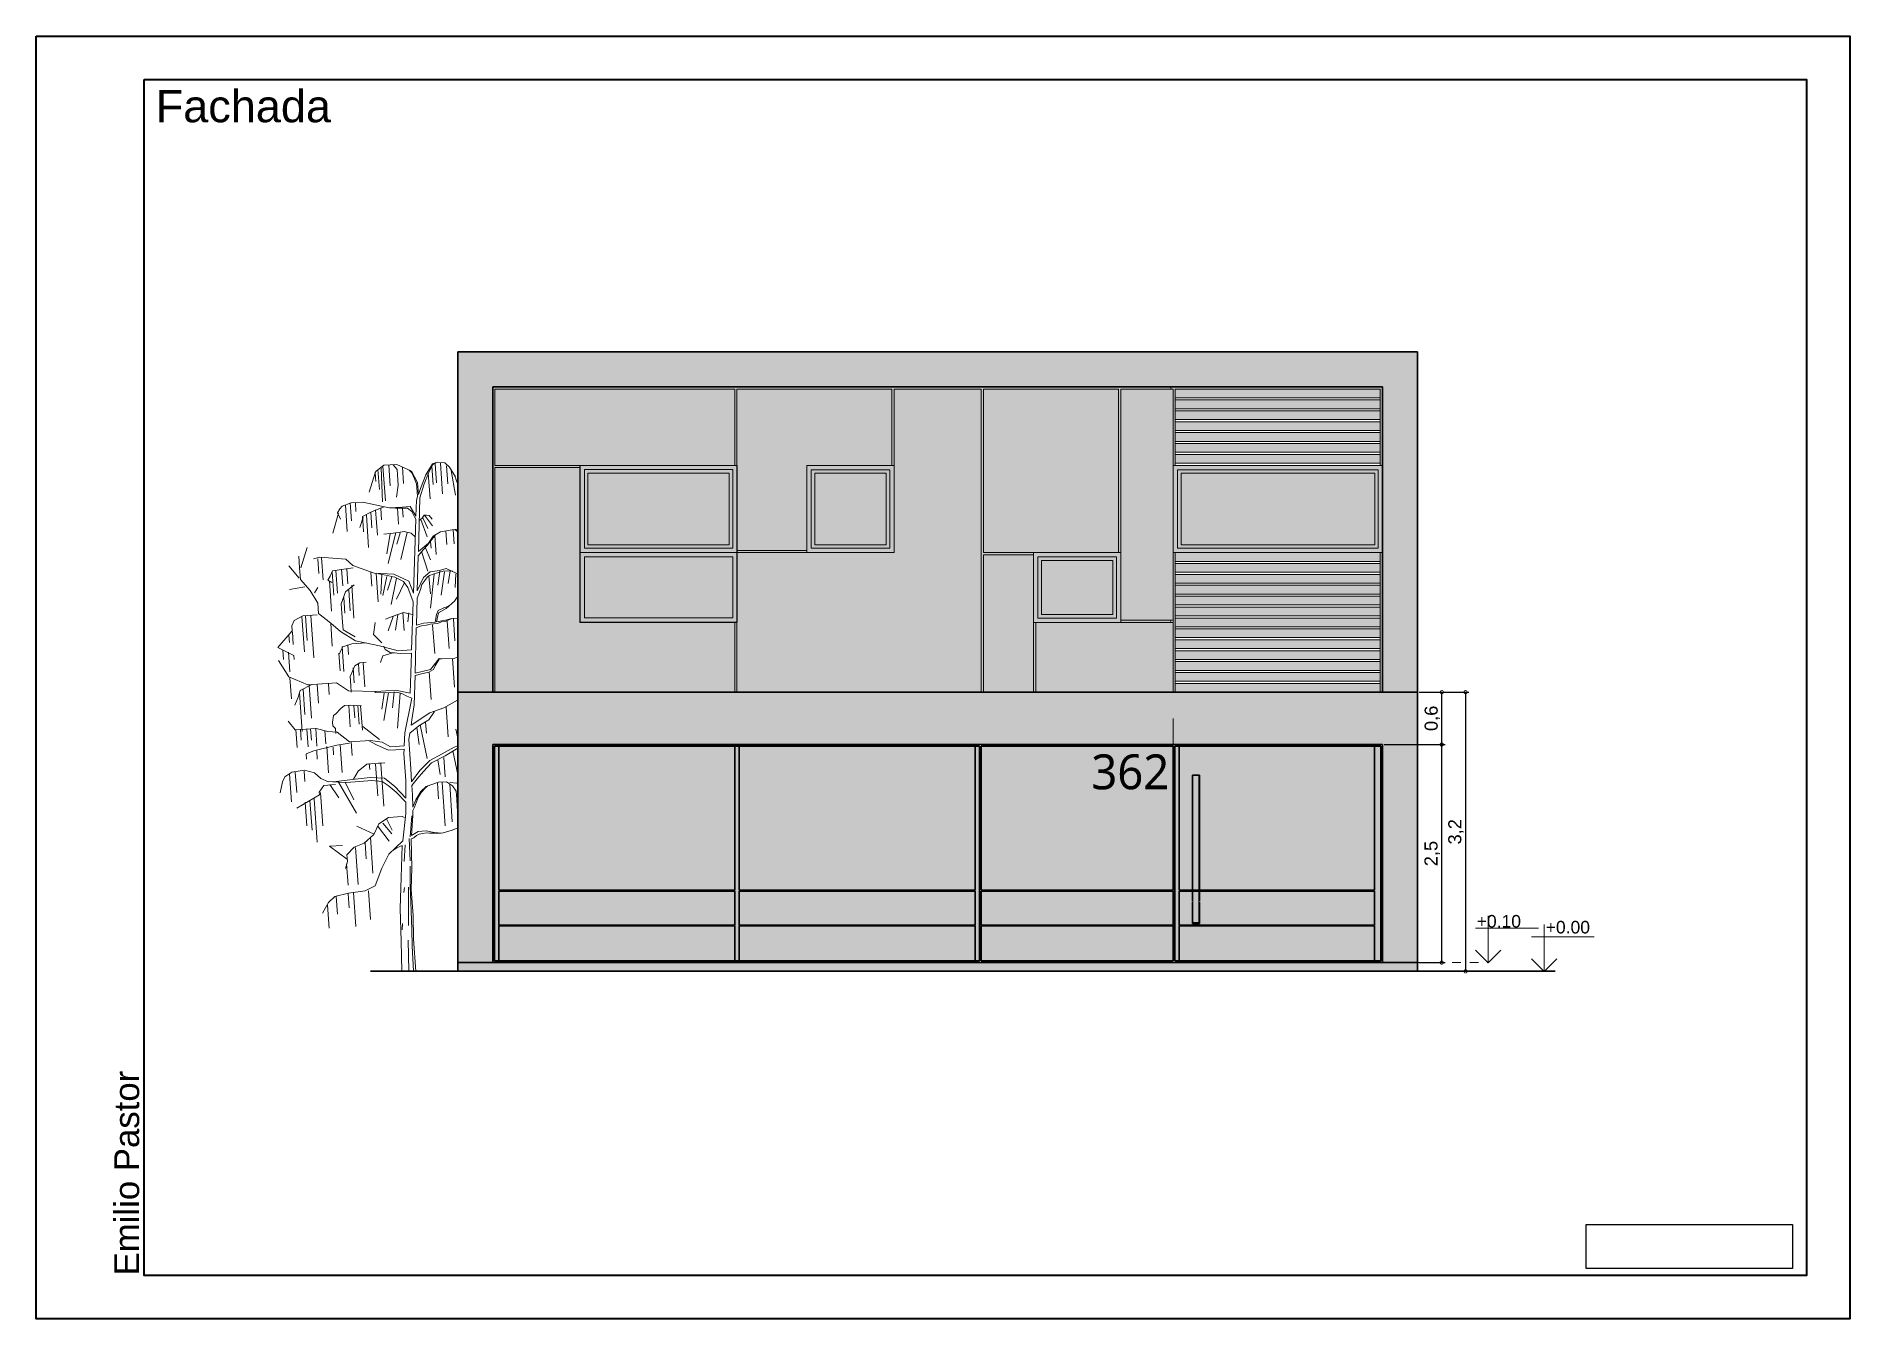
# Model space of a CAD drawing. Header units: millimetres. Extents: x 2502.5 to 2587.5, y 1451 to 1547.9.
# Drawn here: x 2502.47 to 2523.26, y 1476.33 to 1491.03 of the extents above; entities that cross this region are included whole.
import ezdxf

# ---------------------------------------------------------------- set-up
doc = ezdxf.new("R2010")
doc.units = ezdxf.units.MM
doc.linetypes.add('JIS_02_0.7', pattern=[1.35, 0.75, -0.6])
doc.linetypes.add('TRAZOS', pattern=[0.75, 0.5, -0.25])
for name, color, linetype, lineweight in [('0.05', 254, 'Continuous', 5), ('0.09', 6, 'Continuous', 9), ('0.15', 6, 'Continuous', 15), ('02_CIVIL_EXIST', 250, 'Continuous', 30), ('03_CIVIL EXIST A DECLARAR', 6, 'Continuous', 15), ('07_CIVIL VISTAS MEDIA', 143, 'Continuous', 9), ('08_CIVIL VISTAS FINO', 253, 'Continuous', 5), ('09_CIVIL PROYECCIONES', 230, 'JIS_02_0.7', 5), ('12_HATCH', 254, 'Continuous', 5), ('12_TEXTOS', 150, 'Continuous', 20), ('13_COTAS', 8, 'Continuous', 9)]:
    doc.layers.add(name, color=color, linetype=linetype, lineweight=lineweight)
doc.layers.add('HATCH', color=251, linetype='Continuous')
doc.styles.add('PARCELA', font='arial.ttf')
doc.styles.add('Swis721 BT', font='swiss.ttf')
doc.dimstyles.new('ISO-23', dxfattribs={"dimscale": 0.03, "dimtxt": 5, "dimasz": 2.5, "dimexe": 1.25, "dimexo": 0.625, "dimtad": 1, "dimtxsty": 'Swis721 BT', "dimblk": 'DOTSMALL', "dimcen": 2.5, "dimclrt": 150, "dimadec": 0, "dimazin": 0, "dimtfac": 1, "dimtmove": 0, "dimatfit": 3, "dimfxl": 0, "dimarcsym": 0})
picture_1 = doc.add_image_def('image1.png', size_in_pixel=(2031, 433))

msp = doc.modelspace()

# ---------------------------------------------------------------- texts
at = {"layer": '12_TEXTOS', "color": 18, "insert": (2503.838, 1490.413), "char_height": 0.3696, "attachment_point": 1, "style": 'Swis721 BT'}
msp.add_mtext_dynamic_manual_height_columns('Fachada', width=11.37319, gutter_width=10, heights=[0], dxfattribs=at)
at = {"layer": '12_TEXTOS', "insert": (2519.49, 1480.956), "char_height": 0.1437, "attachment_point": 3, "style": 'PARCELA'}
msp.add_mtext('+0.10', dxfattribs=at)
at = {"layer": '12_TEXTOS', "insert": (2520.281, 1480.888), "char_height": 0.1437, "width": 0.37366, "attachment_point": 3, "style": 'PARCELA'}
msp.add_mtext('+0.00', dxfattribs=at)
at = {"layer": '12_TEXTOS', "color": 18, "insert": (2503.363, 1476.824), "char_height": 0.28512, "attachment_point": 1, "rotation": 90, "style": 'Swis721 BT'}
msp.add_mtext_dynamic_manual_height_columns('Emilio Pastor', width=10.15474, gutter_width=10, heights=[0], dxfattribs=at)

# ---------------------------------------------------------------- blocks, each defined once
blk = doc.blocks.new('Nivel Vistas')
at = {"layer": '0.09'}
for p, q in [((423.53, 317.062), (423.53, 317.6)), ((423.386, 317.459), (424.105, 317.459)), ((423.53, 317.062), (423.386, 317.206)), ((423.53, 317.062), (423.674, 317.206))]:
    blk.add_line(p, q, dxfattribs=at)
blk = doc.blocks.new('V7')
at = {"layer": '03_CIVIL EXIST A DECLARAR'}
h = blk.add_hatch(color=251, dxfattribs=at)
h.dxf.hatch_style = 1
h.paths.add_polyline_path([(517.229, 584.828), (515.429, 584.828), (515.429, 584.03), (517.229, 584.03)])
h.paths.add_polyline_path([(517.179, 584.778), (517.179, 584.08), (515.479, 584.08), (515.479, 584.778)], flags=16)
h.paths.add_polyline_path([(515.519, 584.918), (515.519, 585.74), (517.139, 585.74), (517.139, 584.918)])
h.paths.add_polyline_path([(517.179, 585.78), (515.479, 585.78), (515.479, 584.878), (517.179, 584.878)])
h.paths.add_polyline_path([(515.519, 584.918), (515.519, 585.74), (517.139, 585.74), (517.139, 584.918)])
h.paths.add_polyline_path([(515.479, 584.878), (515.479, 585.78), (517.179, 585.78), (517.179, 584.878)])
h.paths.add_polyline_path([(515.519, 584.918), (515.519, 585.74), (517.139, 585.74), (517.139, 584.918)])
h.paths.add_polyline_path([(517.229, 585.828), (515.429, 585.828), (515.429, 584.828), (517.229, 584.828)])
at = {"layer": '12_HATCH'}
h = blk.add_hatch(color=143, dxfattribs=at)
h.dxf.hatch_style = 1
h.paths.add_polyline_path([(517.139, 585.74), (515.519, 585.74), (515.519, 584.918), (517.139, 584.918)])
h = blk.add_hatch(color=143, dxfattribs=at)
h.dxf.hatch_style = 1
h.paths.add_polyline_path([(517.179, 584.778), (515.479, 584.778), (515.479, 584.08), (517.179, 584.08)])
at = {"layer": '07_CIVIL VISTAS MEDIA'}
for p, q in [((515.429, 585.828), (517.229, 585.828)), ((515.429, 585.828), (515.429, 584.03)), ((517.229, 585.828), (517.229, 584.03)), ((517.229, 584.828), (515.429, 584.828)), ((515.429, 584.03), (517.229, 584.03))]:
    blk.add_line(p, q, dxfattribs=at)
at = {"layer": '08_CIVIL VISTAS FINO'}
for points in [[(515.479, 585.78), (517.179, 585.78), (517.179, 584.878), (515.479, 584.878)], [(515.519, 585.74), (517.139, 585.74), (517.139, 584.918), (515.519, 584.918)], [(515.479, 584.778), (517.179, 584.778), (517.179, 584.08), (515.479, 584.08)]]:
    blk.add_lwpolyline(points, close=True, dxfattribs=at)
blk = doc.blocks.new('V4')
at = {"layer": '03_CIVIL EXIST A DECLARAR'}
h = blk.add_hatch(color=251, dxfattribs=at)
h.dxf.hatch_style = 1
h.paths.add_polyline_path([(522.859, 585.278), (525.259, 585.278), (525.259, 586.278), (522.859, 586.278)])
h.paths.add_polyline_path([(522.909, 585.328), (525.209, 585.328), (525.209, 586.228), (522.909, 586.228)], flags=16)
h = blk.add_hatch(color=251, dxfattribs=at)
h.dxf.hatch_style = 1
h.paths.add_polyline_path([(525.209, 586.228), (522.909, 586.228), (522.909, 585.328), (525.209, 585.328)])
h.paths.add_polyline_path([(522.949, 585.368), (522.949, 586.188), (525.169, 586.188), (525.169, 585.368)], flags=16)
at = {"layer": '12_HATCH'}
h = blk.add_hatch(color=143, dxfattribs=at)
h.dxf.hatch_style = 1
h.paths.add_polyline_path([(525.169, 586.188), (522.949, 586.188), (522.949, 585.368), (525.169, 585.368)])
at = {"layer": '07_CIVIL VISTAS MEDIA'}
blk.add_lwpolyline([(522.859, 586.278), (525.259, 586.278), (525.259, 585.278), (522.859, 585.278)], close=True, dxfattribs=at)
at = {"layer": '08_CIVIL VISTAS FINO'}
for points in [[(522.909, 586.228), (525.209, 586.228), (525.209, 585.328), (522.909, 585.328)], [(522.949, 586.188), (525.169, 586.188), (525.169, 585.368), (522.949, 585.368)]]:
    blk.add_lwpolyline(points, close=True, dxfattribs=at)
blk = doc.blocks.new('V5')
at = {"layer": '03_CIVIL EXIST A DECLARAR'}
h = blk.add_hatch(color=251, dxfattribs=at)
h.dxf.hatch_style = 1
h.paths.add_polyline_path([(519.709, 585.303), (519.709, 586.303), (518.709, 586.303), (518.709, 585.303)])
h.paths.add_polyline_path([(518.759, 585.353), (518.759, 586.253), (519.659, 586.253), (519.659, 585.353)], flags=16)
h.paths.add_polyline_path([(518.799, 585.393), (518.799, 586.213), (519.619, 586.213), (519.619, 585.393)], flags=0)
h = blk.add_hatch(color=251, dxfattribs=at)
h.dxf.hatch_style = 1
h.paths.add_polyline_path([(519.659, 585.353), (519.659, 586.253), (518.759, 586.253), (518.759, 585.353)])
h.paths.add_polyline_path([(518.799, 585.393), (518.799, 586.213), (519.619, 586.213), (519.619, 585.393)], flags=16)
at = {"layer": '12_HATCH'}
h = blk.add_hatch(color=143, dxfattribs=at)
h.dxf.hatch_style = 1
h.paths.add_polyline_path([(519.619, 585.393), (519.619, 586.213), (518.799, 586.213), (518.799, 585.393)])
at = {"layer": '07_CIVIL VISTAS MEDIA'}
blk.add_lwpolyline([(518.709, 586.303), (519.709, 586.303), (519.709, 585.303), (518.709, 585.303)], close=True, dxfattribs=at)
at = {"layer": '08_CIVIL VISTAS FINO'}
for points in [[(518.759, 586.253), (519.659, 586.253), (519.659, 585.353), (518.759, 585.353)], [(518.799, 586.213), (519.619, 586.213), (519.619, 585.393), (518.799, 585.393)]]:
    blk.add_lwpolyline(points, close=True, dxfattribs=at)
blk = doc.blocks.new('porton')
h = blk.add_hatch(color=250)
h.dxf.hatch_style = 1
h.paths.add_polyline_path([(2522.555, 1473.521), (2522.485, 1473.521), (2522.485, 1471.871), (2520.476, 1471.871), (2520.476, 1471.861), (2522.485, 1471.861), (2522.485, 1471.471), (2520.245, 1471.471), (2520.245, 1471.861), (2520.396, 1471.861), (2520.396, 1471.871), (2520.245, 1471.871), (2520.245, 1473.521), (2520.195, 1473.521), (2520.195, 1471.061), (2520.245, 1471.061), (2520.245, 1471.461), (2522.485, 1471.461), (2522.485, 1471.061), (2522.555, 1471.061)])
h.paths.add_polyline_path([(2512.445, 1473.521), (2512.395, 1473.521), (2512.395, 1471.061), (2512.445, 1471.061), (2512.445, 1471.461), (2515.15, 1471.461), (2515.15, 1471.061), (2515.2, 1471.061), (2515.2, 1471.461), (2517.905, 1471.461), (2517.905, 1471.061), (2517.955, 1471.061), (2517.955, 1473.521), (2517.905, 1473.521), (2517.905, 1471.871), (2515.2, 1471.871), (2515.2, 1473.521), (2515.15, 1473.521), (2515.15, 1471.871), (2512.445, 1471.871)])
h.paths.add_polyline_path([(2512.445, 1471.861), (2515.15, 1471.861), (2515.15, 1471.471), (2512.445, 1471.471)], flags=16)
h.paths.add_polyline_path([(2515.2, 1471.861), (2517.905, 1471.861), (2517.905, 1471.471), (2515.2, 1471.471)], flags=16)
at = {"layer": '03_CIVIL EXIST A DECLARAR'}
h = blk.add_hatch(color=251, dxfattribs=at)
h.dxf.hatch_style = 1
h.paths.add_polyline_path([(2520.471, 1473.184), (2520.401, 1473.184), (2520.401, 1471.499), (2520.471, 1471.499)])
at = {"layer": '12_HATCH'}
h = blk.add_hatch(color=251, dxfattribs=at)
h.dxf.hatch_style = 1
h.paths.add_polyline_path([(2515.15, 1473.521), (2512.445, 1473.521), (2512.445, 1471.871), (2515.15, 1471.871)])
h.paths.add_polyline_path([(2515.15, 1471.861), (2512.445, 1471.861), (2512.445, 1471.471), (2515.15, 1471.471)])
h.paths.add_polyline_path([(2515.15, 1471.461), (2512.445, 1471.461), (2512.445, 1471.061), (2515.15, 1471.061)])
h = blk.add_hatch(color=251, dxfattribs=at)
h.dxf.hatch_style = 1
h.paths.add_polyline_path([(2517.905, 1473.521), (2515.2, 1473.521), (2515.2, 1471.871), (2517.905, 1471.871)])
h.paths.add_polyline_path([(2517.905, 1471.861), (2515.2, 1471.861), (2515.2, 1471.471), (2517.905, 1471.471)])
h.paths.add_polyline_path([(2517.905, 1471.461), (2515.2, 1471.461), (2515.2, 1471.061), (2517.905, 1471.061)])
h = blk.add_hatch(color=251, dxfattribs=at)
h.dxf.hatch_style = 1
h.paths.add_polyline_path([(2520.175, 1473.521), (2517.975, 1473.521), (2517.975, 1471.871), (2520.175, 1471.871)])
h.paths.add_polyline_path([(2520.175, 1471.861), (2517.975, 1471.861), (2517.975, 1471.471), (2520.175, 1471.471)])
h.paths.add_polyline_path([(2520.175, 1471.461), (2517.975, 1471.461), (2517.975, 1471.061), (2520.175, 1471.061)])
h = blk.add_hatch(color=251, dxfattribs=at)
h.dxf.hatch_style = 1
h.paths.add_polyline_path([(2522.485, 1473.521), (2520.245, 1473.521), (2520.245, 1471.871), (2520.396, 1471.871), (2520.396, 1473.189), (2520.476, 1473.189), (2520.476, 1471.871), (2522.485, 1471.871)])
h.paths.add_polyline_path([(2522.485, 1471.861), (2520.471, 1471.861), (2520.471, 1471.499), (2520.401, 1471.499), (2520.401, 1471.861), (2520.245, 1471.861), (2520.245, 1471.471), (2522.485, 1471.471)])
h.paths.add_polyline_path([(2522.485, 1471.461), (2520.245, 1471.461), (2520.245, 1471.061), (2522.485, 1471.061)])
at = {"layer": 'HATCH'}
h = blk.add_hatch(color=37, dxfattribs=at)
h.dxf.hatch_style = 1
h.paths.add_polyline_path([(2522.975, 1471.041), (2511.975, 1471.041), (2511.975, 1470.941), (2522.975, 1470.941)])
h.paths.add_polyline_path([(2511.975, 1474.141), (2511.975, 1471.041), (2512.375, 1471.041), (2512.375, 1473.541), (2522.575, 1473.541), (2522.575, 1471.041), (2522.975, 1471.041), (2522.975, 1474.141)])
at = {"layer": '0.05'}
for p, q in [((2520.401, 1471.499), (2520.401, 1473.184)), ((2520.401, 1473.184), (2520.471, 1473.184)), ((2520.471, 1473.184), (2520.471, 1471.499)), ((2520.471, 1471.499), (2520.401, 1471.499))]:
    blk.add_line(p, q, dxfattribs=at)
at = {"layer": '02_CIVIL_EXIST'}
for p, q in [((2511.975, 1474.141), (2511.975, 1471.041)), ((2511.975, 1474.141), (2522.975, 1474.141)), ((2522.975, 1474.141), (2522.975, 1471.041)), ((2512.375, 1473.541), (2512.375, 1471.041)), ((2512.375, 1473.541), (2522.575, 1473.541)), ((2512.445, 1473.521), (2512.445, 1471.871)), ((2515.15, 1473.521), (2515.15, 1471.871)), ((2515.2, 1473.521), (2515.2, 1471.871)), ((2517.905, 1473.521), (2517.905, 1471.871)), ((2517.955, 1473.521), (2517.955, 1471.061)), ((2517.975, 1473.521), (2517.975, 1471.871)), ((2520.175, 1473.521), (2520.175, 1471.871)), ((2520.195, 1473.521), (2520.195, 1471.061)), ((2520.245, 1473.521), (2520.245, 1471.871)), ((2522.485, 1473.521), (2522.485, 1471.871)), ((2522.575, 1473.541), (2522.575, 1471.041)), ((2520.396, 1471.744), (2520.396, 1473.189)), ((2520.396, 1473.189), (2520.476, 1473.189)), ((2520.476, 1473.189), (2520.476, 1471.744)), ((2512.445, 1471.871), (2515.15, 1471.871)), ((2512.445, 1471.861), (2512.445, 1471.471)), ((2512.445, 1471.861), (2515.15, 1471.861)), ((2515.15, 1471.861), (2515.15, 1471.471)), ((2515.2, 1471.871), (2517.905, 1471.871)), ((2515.2, 1471.861), (2515.2, 1471.471)), ((2515.2, 1471.861), (2517.905, 1471.861)), ((2517.905, 1471.861), (2517.905, 1471.471)), ((2517.975, 1471.871), (2520.175, 1471.871)), ((2517.975, 1471.861), (2517.975, 1471.471)), ((2517.975, 1471.861), (2520.175, 1471.861)), ((2520.175, 1471.861), (2520.175, 1471.471)), ((2520.245, 1471.871), (2522.485, 1471.871)), ((2520.245, 1471.861), (2520.245, 1471.471)), ((2520.245, 1471.861), (2522.485, 1471.861)), ((2520.396, 1471.489), (2520.396, 1471.734)), ((2520.476, 1471.734), (2520.476, 1471.489)), ((2522.485, 1471.861), (2522.485, 1471.471)), ((2512.445, 1471.471), (2515.15, 1471.471)), ((2512.445, 1471.461), (2512.445, 1471.061)), ((2512.445, 1471.461), (2515.15, 1471.461)), ((2515.15, 1471.461), (2515.15, 1471.061)), ((2515.2, 1471.471), (2517.905, 1471.471)), ((2515.2, 1471.461), (2515.2, 1471.061)), ((2515.2, 1471.461), (2517.905, 1471.461)), ((2517.905, 1471.461), (2517.905, 1471.061)), ((2517.975, 1471.471), (2520.175, 1471.471)), ((2517.975, 1471.461), (2517.975, 1471.061)), ((2517.975, 1471.461), (2520.175, 1471.461)), ((2520.175, 1471.461), (2520.175, 1471.061)), ((2520.245, 1471.471), (2522.485, 1471.471)), ((2520.245, 1471.461), (2520.245, 1471.061)), ((2520.245, 1471.461), (2522.485, 1471.461)), ((2520.476, 1471.489), (2520.396, 1471.489)), ((2522.485, 1471.461), (2522.485, 1471.061)), ((2524.555, 1470.941), (2510.975, 1470.941)), ((2522.975, 1471.041), (2511.975, 1471.041)), ((2511.975, 1471.041), (2511.975, 1470.941)), ((2522.975, 1471.041), (2522.975, 1470.941))]:
    blk.add_line(p, q, dxfattribs=at)
for points in [[(2517.955, 1471.061), (2512.395, 1471.061), (2512.395, 1473.521), (2517.955, 1473.521)], [(2517.975, 1473.521), (2520.175, 1473.521)], [(2520.195, 1473.521), (2522.555, 1473.521), (2522.555, 1471.061), (2520.195, 1471.061)], [(2520.175, 1471.061), (2517.975, 1471.061)]]:
    blk.add_lwpolyline(points, dxfattribs=at)
at = {"layer": '12_TEXTOS', "color": 18, "insert": (2519.237, 1473.428), "char_height": 0.4, "attachment_point": 1, "style": 'Swis721 BT'}
blk.add_mtext_dynamic_manual_height_columns('{\\fYu Gothic UI Light|b0|i0|c0|p34;362}', width=4.74294, gutter_width=10, heights=[0], dxfattribs=at)
blk = doc.blocks.new('_DotSmall')
at = {"color": 0, "linetype": 'ByBlock', "const_width": 0.5}
blk.add_lwpolyline([(-0.0625, 0, 1), (0.0625, 0, 1)], format="xyb", close=True, dxfattribs=at)
blk = doc.blocks.new('*D341')
at = {"layer": '13_COTAS', "color": 0, "lineweight": -2}
for p, q in [((2518.321, 1483.51), (2518.892, 1483.51)), ((2518.854, 1483.51), (2518.854, 1480.31)), ((2518.321, 1480.31), (2518.892, 1480.31))]:
    blk.add_line(p, q, dxfattribs=at)
at = {"layer": 'Defpoints', "color": 0}
for p in [(2518.302, 1483.51), (2518.302, 1480.31), (2518.854, 1480.31)]:
    blk.add_point(p, dxfattribs=at)
at = {"layer": '13_COTAS', "color": 0, "lineweight": -2, "xscale": 0.075, "yscale": 0.075, "zscale": 0.075}
for p, rotation in [((2518.854, 1483.51), 90), ((2518.854, 1480.31), 270)]:
    blk.add_blockref('_DotSmall', p, dxfattribs=dict(at, rotation=rotation))
at = {"layer": '13_COTAS', "color": 150, "insert": (2518.745, 1481.91), "char_height": 0.15, "attachment_point": 5, "rotation": 90, "style": 'Swis721 BT'}
blk.add_mtext('3,2', dxfattribs=at)
blk = doc.blocks.new('*D342')
at = {"layer": '13_COTAS', "color": 0, "lineweight": -2}
for p, q in [((2517.921, 1482.91), (2518.619, 1482.91)), ((2518.581, 1480.41), (2518.581, 1482.91)), ((2518.321, 1480.41), (2518.619, 1480.41))]:
    blk.add_line(p, q, dxfattribs=at)
at = {"layer": 'Defpoints', "color": 0}
for p in [(2517.902, 1482.91), (2518.581, 1482.91), (2518.302, 1480.41)]:
    blk.add_point(p, dxfattribs=at)
at = {"layer": '13_COTAS', "color": 0, "lineweight": -2, "xscale": 0.075, "yscale": 0.075, "zscale": 0.075}
for p, rotation in [((2518.581, 1482.91), 90), ((2518.581, 1480.41), 270)]:
    blk.add_blockref('_DotSmall', p, dxfattribs=dict(at, rotation=rotation))
at = {"layer": '13_COTAS', "color": 150, "insert": (2518.472, 1481.66), "char_height": 0.15, "attachment_point": 5, "rotation": 90, "style": 'Swis721 BT'}
blk.add_mtext('2,5', dxfattribs=at)
blk = doc.blocks.new('*D343')
at = {"layer": '13_COTAS', "color": 0, "lineweight": -2}
for p, q in [((2518.321, 1483.51), (2518.621, 1483.51)), ((2518.583, 1482.91), (2518.583, 1483.51)), ((2518.321, 1482.91), (2518.621, 1482.91))]:
    blk.add_line(p, q, dxfattribs=at)
at = {"layer": 'Defpoints', "color": 0}
for p in [(2518.302, 1483.51), (2518.583, 1483.51), (2518.302, 1482.91)]:
    blk.add_point(p, dxfattribs=at)
at = {"layer": '13_COTAS', "color": 0, "lineweight": -2, "xscale": 0.075, "yscale": 0.075, "zscale": 0.075}
for p, rotation in [((2518.583, 1483.51), 90), ((2518.583, 1482.91), 270)]:
    blk.add_blockref('_DotSmall', p, dxfattribs=dict(at, rotation=rotation))
at = {"layer": '13_COTAS', "color": 150, "insert": (2518.474, 1483.21), "char_height": 0.15, "attachment_point": 5, "rotation": 90, "style": 'Swis721 BT'}
blk.add_mtext('0,6', dxfattribs=at)

# ---------------------------------------------------------------- dimensions: what is measured, and where the dimension line sits
at = {"layer": '13_COTAS'}
for base, p1, p2, picture, middle in [((2518.854, 1480.31), (2518.302, 1483.51), (2518.302, 1480.31), '*D341', (2518.745, 1481.91)), ((2518.583, 1483.51), (2518.302, 1482.91), (2518.302, 1483.51), '*D343', (2518.474, 1483.21)), ((2518.581, 1482.91), (2518.302, 1480.41), (2517.902, 1482.91), '*D342', (2518.472, 1481.66))]:
    dim = msp.add_linear_dim(base=base, p1=p1, p2=p2, angle=90, dimstyle='ISO-23', override={"dimfxl": 100}, dxfattribs=at)
    dim.commit()
    dim.dimension.update_dxf_attribs({"geometry": picture, "text_midpoint": middle})

# ---------------------------------------------------------------- hatches: boundary and pattern name
at = {"layer": '03_CIVIL EXIST A DECLARAR'}
h = msp.add_hatch(color=251, dxfattribs=at)
h.dxf.hatch_style = 1
h.paths.add_polyline_path([(2513.902, 1484.31), (2514.902, 1484.31), (2514.902, 1485.11), (2513.902, 1485.11)])
h.paths.add_polyline_path([(2513.952, 1484.36), (2513.952, 1485.06), (2514.852, 1485.06), (2514.852, 1484.36)], flags=16)
h.paths.add_polyline_path([(2513.992, 1484.4), (2513.992, 1485.02), (2514.812, 1485.02), (2514.812, 1484.4)], flags=0)
h = msp.add_hatch(color=251, dxfattribs=at)
h.dxf.hatch_style = 1
h.paths.add_polyline_path([(2513.952, 1484.36), (2514.852, 1484.36), (2514.852, 1485.06), (2513.952, 1485.06)])
h.paths.add_polyline_path([(2513.992, 1484.4), (2514.812, 1484.4), (2514.812, 1485.02), (2513.992, 1485.02)], flags=16)
at = {"layer": '12_HATCH'}
h = msp.add_hatch(color=30, dxfattribs=at)
h.dxf.hatch_style = 1
h.paths.add_polyline_path([(2513.992, 1484.4), (2514.812, 1484.4), (2514.812, 1485.02), (2513.992, 1485.02)])
at = {"layer": '13_COTAS'}
h = msp.add_hatch(color=250, dxfattribs=at)
h.dxf.hatch_style = 1
h.paths.add_polyline_path([(2511.302, 1485.135), (2510.502, 1485.135), (2510.502, 1485.11), (2511.302, 1485.11)], flags=17)
h.paths.add_polyline_path([(2510.502, 1484.31), (2510.477, 1484.31), (2510.477, 1483.51), (2510.502, 1483.51)], flags=17)
h.paths.add_polyline_path([(2513.927, 1484.31), (2513.902, 1484.31), (2513.902, 1483.51), (2513.927, 1483.51)], flags=17)
h.paths.add_polyline_path([(2515.477, 1484.335), (2514.902, 1484.335), (2514.902, 1484.31), (2515.477, 1484.31)], flags=17)
h.paths.add_polyline_path([(2517.902, 1485.11), (2517.877, 1485.11), (2517.877, 1483.51), (2517.902, 1483.51)])
h.paths.add_polyline_path([(2515.527, 1485.11), (2515.502, 1485.11), (2515.502, 1484.335), (2515.502, 1484.31), (2515.502, 1483.51), (2515.527, 1483.51)])
h.paths.add_polyline_path([(2515.527, 1486.985), (2517.877, 1486.985), (2517.877, 1486.11), (2517.902, 1486.11), (2517.902, 1487.01), (2515.477, 1487.01), (2515.477, 1486.985), (2515.502, 1486.985), (2515.502, 1486.11), (2515.527, 1486.11)])
h.paths.add_polyline_path([(2515.477, 1487.01), (2507.702, 1487.01), (2507.702, 1483.51), (2507.727, 1483.51), (2507.727, 1486.085), (2508.702, 1486.085), (2508.702, 1486.11), (2507.727, 1486.11), (2507.727, 1486.985), (2510.477, 1486.985), (2510.477, 1486.11), (2510.502, 1486.11), (2510.502, 1486.985), (2512.277, 1486.985), (2512.277, 1486.11), (2512.302, 1486.11), (2512.302, 1486.985), (2513.302, 1486.985), (2513.302, 1483.51), (2513.327, 1483.51), (2513.327, 1485.085), (2513.902, 1485.085), (2513.902, 1485.11), (2513.327, 1485.11), (2513.327, 1486.985), (2514.877, 1486.985), (2514.877, 1485.11), (2514.902, 1485.11), (2514.902, 1486.985), (2515.477, 1486.985)])
at = {"layer": 'HATCH'}
h = msp.add_hatch(color=37, dxfattribs=at)
h.dxf.hatch_style = 1
h.paths.add_polyline_path([(2517.902, 1483.51), (2518.302, 1483.51), (2518.302, 1487.41), (2507.302, 1487.41), (2507.302, 1483.51), (2507.702, 1483.51), (2507.702, 1487.01), (2517.902, 1487.01)])
h = msp.add_hatch(color=254, dxfattribs=at)
h.dxf.hatch_style = 1
h.paths.add_polyline_path([(2507.727, 1486.11), (2508.702, 1486.11), (2510.477, 1486.11), (2510.477, 1486.985), (2507.727, 1486.985)])
h.paths.add_polyline_path([(2510.502, 1486.985), (2510.502, 1486.11), (2510.502, 1485.135), (2511.302, 1485.135), (2511.302, 1486.11), (2512.277, 1486.11), (2512.277, 1486.985)], flags=17)
h.paths.add_polyline_path([(2514.902, 1485.11), (2514.902, 1484.335), (2515.502, 1484.335), (2515.502, 1485.11), (2515.502, 1486.11), (2515.502, 1486.985), (2514.902, 1486.985)])
h.paths.add_polyline_path([(2513.902, 1485.11), (2514.877, 1485.11), (2514.877, 1486.985), (2513.327, 1486.985), (2513.327, 1485.11)])
h.paths.add_polyline_path([(2507.727, 1483.51), (2510.477, 1483.51), (2510.477, 1484.31), (2508.702, 1484.31), (2508.702, 1486.085), (2507.727, 1486.085)])
h.paths.add_polyline_path([(2510.502, 1483.51), (2513.302, 1483.51), (2513.302, 1486.985), (2512.302, 1486.985), (2512.302, 1486.11), (2512.302, 1485.11), (2511.302, 1485.11), (2510.502, 1485.11)])
h.paths.add_polyline_path([(2513.327, 1483.51), (2513.902, 1483.51), (2513.902, 1485.085), (2513.327, 1485.085)])
h.paths.add_polyline_path([(2513.927, 1483.51), (2515.502, 1483.51), (2515.502, 1484.31), (2514.902, 1484.31), (2513.927, 1484.31)])
h = msp.add_hatch(color=253, dxfattribs=at)
h.dxf.hatch_style = 1
h.paths.add_polyline_path([(2517.877, 1483.61), (2515.527, 1483.61), (2515.527, 1483.51), (2517.877, 1483.51)])
h.paths.add_polyline_path([(2517.877, 1483.735), (2515.527, 1483.735), (2515.527, 1483.635), (2517.877, 1483.635)])
h.paths.add_polyline_path([(2517.877, 1483.86), (2515.527, 1483.86), (2515.527, 1483.76), (2517.877, 1483.76)])
h.paths.add_polyline_path([(2517.877, 1483.985), (2515.527, 1483.985), (2515.527, 1483.885), (2517.877, 1483.885)])
h.paths.add_polyline_path([(2517.877, 1484.11), (2515.527, 1484.11), (2515.527, 1484.01), (2517.877, 1484.01)])
h.paths.add_polyline_path([(2517.877, 1484.235), (2515.527, 1484.235), (2515.527, 1484.135), (2517.877, 1484.135)])
h.paths.add_polyline_path([(2517.877, 1484.36), (2515.527, 1484.36), (2515.527, 1484.26), (2517.877, 1484.26)])
h.paths.add_polyline_path([(2517.877, 1484.485), (2515.527, 1484.485), (2515.527, 1484.385), (2517.877, 1484.385)])
h.paths.add_polyline_path([(2517.877, 1484.61), (2515.527, 1484.61), (2515.527, 1484.51), (2517.877, 1484.51)])
h.paths.add_polyline_path([(2517.877, 1484.735), (2515.527, 1484.735), (2515.527, 1484.635), (2517.877, 1484.635)])
h.paths.add_polyline_path([(2517.877, 1484.86), (2515.527, 1484.86), (2515.527, 1484.76), (2517.877, 1484.76)])
h.paths.add_polyline_path([(2517.877, 1484.985), (2515.527, 1484.985), (2515.527, 1484.885), (2517.877, 1484.885)])
h.paths.add_polyline_path([(2517.877, 1485.11), (2515.527, 1485.11), (2515.527, 1485.01), (2517.877, 1485.01)])
h.paths.add_polyline_path([(2517.877, 1486.36), (2515.527, 1486.36), (2515.527, 1486.26), (2517.877, 1486.26)])
h.paths.add_polyline_path([(2517.877, 1486.485), (2515.527, 1486.485), (2515.527, 1486.385), (2517.877, 1486.385)])
h.paths.add_polyline_path([(2517.877, 1486.61), (2515.527, 1486.61), (2515.527, 1486.51), (2517.877, 1486.51)])
h.paths.add_polyline_path([(2517.877, 1486.735), (2515.527, 1486.735), (2515.527, 1486.635), (2517.877, 1486.635)])
h.paths.add_polyline_path([(2517.877, 1486.86), (2515.527, 1486.86), (2515.527, 1486.76), (2517.877, 1486.76)])
h.paths.add_polyline_path([(2517.877, 1486.985), (2515.527, 1486.985), (2515.527, 1486.885), (2517.877, 1486.885)])
h.paths.add_polyline_path([(2517.877, 1486.235), (2515.527, 1486.235), (2515.527, 1486.135), (2517.877, 1486.135)])

# ---------------------------------------------------------------- linework, layer by layer
at = {"layer": '0.15'}
for p, q in [((2506.452, 1486.111), (2506.367, 1486.045)), ((2506.527, 1486.116), (2506.452, 1486.111)), ((2506.601, 1486.121), (2506.527, 1486.116)), ((2506.561, 1486.118), (2506.605, 1486.062)), ((2506.771, 1486.043), (2506.601, 1486.121)), ((2506.933, 1486.001), (2507.01, 1486.128)), ((2506.967, 1486.019), (2507.011, 1486.118)), ((2507.01, 1486.128), (2507.064, 1486.147)), ((2507.011, 1486.118), (2507.055, 1486.141)), ((2507.064, 1486.147), (2507.151, 1486.138)), ((2507.151, 1486.138), (2507.205, 1486.091)), ((2507.205, 1486.091), (2507.274, 1485.979)), ((2506.367, 1486.045), (2506.353, 1486.029)), ((2506.353, 1486.029), (2506.357, 1485.97)), ((2506.618, 1485.883), (2506.597, 1485.747)), ((2506.605, 1486.062), (2506.61, 1486.002)), ((2506.61, 1486.002), (2506.618, 1485.883)), ((2506.775, 1486.026), (2506.745, 1486.056)), ((2506.84, 1485.914), (2506.771, 1486.043)), ((2506.804, 1485.956), (2506.775, 1486.026)), ((2506.826, 1485.897), (2506.804, 1485.956)), ((2506.837, 1485.811), (2506.826, 1485.897)), ((2506.85, 1485.778), (2506.84, 1485.914)), ((2506.865, 1485.738), (2506.915, 1485.899)), ((2506.873, 1485.845), (2506.933, 1486.001)), ((2506.915, 1485.899), (2506.967, 1486.019)), ((2506.078, 1485.681), (2505.976, 1485.644)), ((2506.212, 1485.69), (2506.078, 1485.681)), ((2506.516, 1485.622), (2506.212, 1485.69)), ((2506.821, 1485.527), (2506.827, 1485.71)), ((2506.827, 1485.71), (2506.841, 1485.753)), ((2506.841, 1485.753), (2506.837, 1485.811)), ((2506.849, 1485.124), (2506.865, 1485.738)), ((2506.85, 1485.778), (2506.873, 1485.845)), ((2505.949, 1485.612), (2505.922, 1485.565)), ((2505.922, 1485.565), (2505.957, 1485.493)), ((2505.976, 1485.644), (2505.949, 1485.612)), ((2506.31, 1485.577), (2506.209, 1485.525)), ((2506.209, 1485.525), (2506.216, 1485.421)), ((2506.452, 1485.636), (2506.31, 1485.577)), ((2506.665, 1485.632), (2506.516, 1485.622)), ((2506.582, 1485.619), (2506.522, 1485.622)), ((2506.674, 1485.618), (2506.582, 1485.619)), ((2506.755, 1485.638), (2506.665, 1485.632)), ((2506.723, 1485.621), (2506.674, 1485.618)), ((2506.776, 1485.58), (2506.723, 1485.621)), ((2506.821, 1485.527), (2506.755, 1485.638)), ((2506.803, 1485.52), (2506.776, 1485.58)), ((2506.793, 1484.644), (2506.82, 1485.495)), ((2506.82, 1485.495), (2506.803, 1485.52)), ((2506.858, 1485.479), (2506.892, 1485.505)), ((2506.892, 1485.505), (2506.917, 1485.54)), ((2506.917, 1485.54), (2506.943, 1485.538)), ((2506.943, 1485.538), (2506.973, 1485.537)), ((2506.973, 1485.534), (2507.009, 1485.493)), ((2506.596, 1485.338), (2506.454, 1485.322)), ((2506.685, 1485.351), (2506.596, 1485.338)), ((2506.765, 1485.334), (2506.685, 1485.351)), ((2506.815, 1485.287), (2506.765, 1485.334)), ((2506.95, 1485.19), (2507.045, 1485.314)), ((2506.964, 1485.219), (2507.018, 1485.298)), ((2507.018, 1485.298), (2507.104, 1485.349)), ((2507.104, 1485.349), (2507.237, 1485.373)), ((2507.237, 1485.373), (2507.302, 1485.377)), ((2507.267, 1485.375), (2507.303, 1485.35)), ((2505.487, 1484.936), (2505.478, 1485.07)), ((2505.502, 1484.937), (2505.576, 1485.167)), ((2505.718, 1485.057), (2505.645, 1485.037)), ((2506.019, 1485.033), (2505.718, 1485.057)), ((2506.099, 1484.964), (2506.019, 1485.033)), ((2506.837, 1484.67), (2506.847, 1485.072)), ((2506.847, 1485.072), (2506.907, 1485.145)), ((2506.849, 1485.124), (2506.964, 1485.219)), ((2506.907, 1485.145), (2506.95, 1485.19)), ((2505.481, 1484.816), (2505.366, 1484.958)), ((2505.496, 1484.802), (2505.487, 1484.936)), ((2505.838, 1484.841), (2505.811, 1484.794)), ((2505.864, 1484.903), (2505.838, 1484.841)), ((2506.101, 1484.934), (2505.864, 1484.903)), ((2506.344, 1484.876), (2506.099, 1484.964)), ((2506.569, 1484.862), (2506.344, 1484.876)), ((2506.476, 1484.852), (2506.392, 1484.867)), ((2506.578, 1484.83), (2506.476, 1484.852)), ((2506.739, 1484.784), (2506.569, 1484.862)), ((2506.678, 1484.778), (2506.578, 1484.83)), ((2506.837, 1484.67), (2506.908, 1484.824)), ((2506.908, 1484.824), (2506.983, 1484.889)), ((2506.925, 1484.791), (2506.952, 1484.832)), ((2506.952, 1484.832), (2506.976, 1484.849)), ((2506.976, 1484.849), (2507.019, 1484.862)), ((2506.983, 1484.889), (2507.09, 1484.906)), ((2507.019, 1484.862), (2507.067, 1484.88)), ((2507.067, 1484.88), (2507.135, 1484.899)), ((2507.09, 1484.906), (2507.168, 1484.926)), ((2507.135, 1484.899), (2507.179, 1484.902)), ((2507.168, 1484.926), (2507.239, 1484.892)), ((2507.179, 1484.902), (2507.244, 1484.897)), ((2507.239, 1484.892), (2507.302, 1484.865)), ((2505.548, 1484.716), (2505.37, 1484.689)), ((2505.61, 1484.675), (2505.496, 1484.802)), ((2505.695, 1484.532), (2505.61, 1484.675)), ((2505.657, 1484.649), (2505.697, 1484.711)), ((2505.811, 1484.794), (2505.858, 1484.768)), ((2505.965, 1484.521), (2506.015, 1484.659)), ((2506.015, 1484.659), (2506.114, 1484.741)), ((2506.729, 1484.711), (2506.678, 1484.778)), ((2506.79, 1484.545), (2506.729, 1484.711)), ((2506.793, 1484.644), (2506.739, 1484.784)), ((2506.834, 1484.587), (2506.873, 1484.689)), ((2506.873, 1484.689), (2506.889, 1484.744)), ((2506.889, 1484.744), (2506.925, 1484.791)), ((2505.703, 1484.413), (2505.695, 1484.532)), ((2505.846, 1484.303), (2505.703, 1484.413)), ((2505.972, 1484.417), (2505.965, 1484.521)), ((2505.98, 1484.312), (2505.972, 1484.417)), ((2506.68, 1484.424), (2506.562, 1484.382)), ((2506.779, 1484.4), (2506.68, 1484.424)), ((2506.772, 1483.994), (2506.79, 1484.545)), ((2506.826, 1484.28), (2506.834, 1484.587)), ((2507.056, 1484.399), (2507.077, 1484.446)), ((2507.057, 1484.315), (2507.079, 1484.419)), ((2507.077, 1484.446), (2507.142, 1484.476)), ((2507.079, 1484.419), (2507.166, 1484.47)), ((2507.142, 1484.476), (2507.187, 1484.492)), ((2507.166, 1484.47), (2507.264, 1484.552)), ((2507.187, 1484.492), (2507.223, 1484.515)), ((2507.264, 1484.552), (2507.302, 1484.612)), ((2505.403, 1484.212), (2505.237, 1484.021)), ((2505.425, 1484.333), (2505.399, 1484.272)), ((2505.399, 1484.272), (2505.403, 1484.212)), ((2505.526, 1484.385), (2505.425, 1484.333)), ((2505.689, 1484.397), (2505.526, 1484.385)), ((2505.957, 1484.206), (2505.846, 1484.303)), ((2506.129, 1484.098), (2505.957, 1484.206)), ((2505.986, 1484.223), (2505.98, 1484.312)), ((2506.126, 1484.143), (2505.986, 1484.223)), ((2506.334, 1484.173), (2506.354, 1484.309)), ((2506.562, 1484.382), (2506.472, 1484.348)), ((2506.811, 1483.729), (2506.825, 1484.249)), ((2506.823, 1484.249), (2506.885, 1484.27)), ((2506.826, 1484.28), (2506.908, 1484.302)), ((2506.885, 1484.27), (2506.943, 1484.278)), ((2506.908, 1484.302), (2507.04, 1484.312)), ((2506.943, 1484.278), (2506.984, 1484.289)), ((2506.984, 1484.289), (2507.067, 1484.299)), ((2507.04, 1484.312), (2507.056, 1484.399)), ((2507.057, 1484.315), (2507.16, 1484.335)), ((2507.067, 1484.299), (2507.116, 1484.315)), ((2507.116, 1484.315), (2507.165, 1484.323)), ((2507.16, 1484.335), (2507.233, 1484.355)), ((2507.165, 1484.323), (2507.226, 1484.352)), ((2507.233, 1484.355), (2507.302, 1484.36)), ((2513.902, 1484.31), (2514.902, 1484.31)), ((2505.237, 1484.021), (2505.423, 1483.929)), ((2505.984, 1484.029), (2505.958, 1483.982)), ((2506.087, 1484.065), (2505.984, 1484.029)), ((2506.251, 1484.077), (2506.087, 1484.065)), ((2506.402, 1484.043), (2506.129, 1484.098)), ((2506.43, 1484.075), (2506.334, 1484.173)), ((2506.616, 1483.983), (2506.402, 1484.043)), ((2506.469, 1483.998), (2506.454, 1484.039)), ((2506.525, 1483.964), (2506.469, 1483.998)), ((2506.772, 1483.994), (2506.616, 1483.983)), ((2505.365, 1483.686), (2505.247, 1483.872)), ((2505.958, 1483.982), (2505.945, 1483.951)), ((2506.068, 1483.69), (2506.119, 1483.813)), ((2506.119, 1483.813), (2506.177, 1483.847)), ((2506.177, 1483.847), (2506.251, 1483.853)), ((2506.441, 1483.926), (2506.416, 1483.849)), ((2506.572, 1483.965), (2506.441, 1483.926)), ((2506.644, 1483.952), (2506.525, 1483.964)), ((2506.771, 1483.956), (2506.644, 1483.952)), ((2506.757, 1483.498), (2506.771, 1483.956)), ((2506.99, 1483.769), (2507.086, 1483.896)), ((2507.024, 1483.769), (2507.042, 1483.812)), ((2507.042, 1483.812), (2507.087, 1483.887)), ((2507.086, 1483.896), (2507.251, 1483.892)), ((2507.087, 1483.887), (2507.12, 1483.893)), ((2507.251, 1483.892), (2507.302, 1483.914)), ((2505.581, 1483.596), (2505.365, 1483.686)), ((2505.626, 1483.599), (2505.495, 1483.53)), ((2505.909, 1483.619), (2505.581, 1483.596)), ((2506.05, 1483.524), (2505.909, 1483.619)), ((2506.075, 1483.586), (2506.068, 1483.69)), ((2506.08, 1483.512), (2506.075, 1483.586)), ((2506.802, 1483.365), (2506.811, 1483.702)), ((2506.811, 1483.729), (2506.99, 1483.769)), ((2506.811, 1483.702), (2506.885, 1483.722)), ((2506.885, 1483.722), (2506.968, 1483.74)), ((2506.968, 1483.74), (2507.024, 1483.769)), ((2505.471, 1483.454), (2505.432, 1483.362)), ((2505.495, 1483.53), (2505.471, 1483.454)), ((2506.364, 1483.516), (2506.05, 1483.524)), ((2506.358, 1483.508), (2506.349, 1483.514)), ((2506.418, 1483.512), (2506.358, 1483.508)), ((2506.588, 1483.532), (2506.364, 1483.516)), ((2506.48, 1483.504), (2506.418, 1483.512)), ((2506.531, 1483.506), (2506.48, 1483.504)), ((2506.6, 1483.511), (2506.531, 1483.506)), ((2506.757, 1483.498), (2506.588, 1483.532)), ((2506.661, 1483.496), (2506.6, 1483.511)), ((2506.718, 1483.466), (2506.661, 1483.496)), ((2506.694, 1483.044), (2506.773, 1483.443)), ((2506.773, 1483.443), (2506.718, 1483.466)), ((2507.14, 1483.331), (2507.299, 1483.417)), ((2507.299, 1483.417), (2507.302, 1483.417)), ((2505.438, 1483.077), (2505.356, 1483.176)), ((2505.865, 1483.167), (2505.875, 1483.243)), ((2505.868, 1483.123), (2505.865, 1483.167)), ((2505.875, 1483.243), (2505.904, 1483.26)), ((2505.904, 1483.26), (2505.959, 1483.323)), ((2505.959, 1483.323), (2506.002, 1483.356)), ((2506.002, 1483.356), (2506.076, 1483.362)), ((2506.076, 1483.362), (2506.196, 1483.355)), ((2506.765, 1483.133), (2506.98, 1483.275)), ((2506.765, 1483.133), (2506.774, 1483.193)), ((2506.774, 1483.193), (2506.802, 1483.365)), ((2506.854, 1483.124), (2506.968, 1483.194)), ((2506.968, 1483.194), (2507.033, 1483.287)), ((2506.98, 1483.275), (2507.14, 1483.331)), ((2505.676, 1483.094), (2505.438, 1483.077)), ((2505.813, 1483.059), (2505.676, 1483.094)), ((2505.918, 1483.051), (2505.813, 1483.059)), ((2505.9, 1483.095), (2505.868, 1483.123)), ((2505.904, 1483.035), (2505.9, 1483.095)), ((2506.06, 1482.942), (2505.918, 1483.051)), ((2506.299, 1482.958), (2506.06, 1482.942)), ((2506.403, 1482.966), (2506.213, 1483.117)), ((2506.321, 1482.934), (2506.278, 1482.957)), ((2506.435, 1482.938), (2506.299, 1482.958)), ((2506.688, 1482.895), (2506.694, 1483.044)), ((2506.738, 1482.969), (2506.75, 1483.04)), ((2506.762, 1482.631), (2506.738, 1482.969)), ((2506.75, 1483.04), (2506.854, 1483.124)), ((2507.302, 1482.982), (2507.277, 1483.087)), ((2505.649, 1482.838), (2505.561, 1482.802)), ((2505.914, 1482.901), (2505.649, 1482.838)), ((2506.061, 1482.927), (2505.914, 1482.901)), ((2506.37, 1482.907), (2506.321, 1482.934)), ((2506.445, 1482.873), (2506.37, 1482.907)), ((2506.528, 1482.884), (2506.435, 1482.938)), ((2506.508, 1482.844), (2506.445, 1482.873)), ((2506.591, 1482.848), (2506.508, 1482.844)), ((2506.688, 1482.895), (2506.528, 1482.884)), ((2506.686, 1482.856), (2506.591, 1482.848)), ((2506.684, 1482.808), (2506.686, 1482.856)), ((2506.706, 1482.497), (2506.684, 1482.808)), ((2506.982, 1482.725), (2507.121, 1482.802)), ((2507.001, 1482.701), (2507.156, 1482.781)), ((2507.121, 1482.802), (2507.259, 1482.878)), ((2507.156, 1482.781), (2507.302, 1482.868)), ((2507.259, 1482.878), (2507.302, 1482.895)), ((2505.317, 1482.541), (2505.293, 1482.482)), ((2505.4, 1482.595), (2505.317, 1482.541)), ((2505.542, 1482.615), (2505.4, 1482.595)), ((2505.659, 1482.584), (2505.542, 1482.615)), ((2505.731, 1482.522), (2505.659, 1482.584)), ((2506.106, 1482.511), (2506.159, 1482.604)), ((2506.159, 1482.604), (2506.258, 1482.686)), ((2506.258, 1482.686), (2506.392, 1482.695)), ((2506.392, 1482.695), (2506.421, 1482.697)), ((2506.421, 1482.697), (2506.466, 1482.701)), ((2506.772, 1482.484), (2506.762, 1482.631)), ((2506.772, 1482.484), (2506.866, 1482.611)), ((2506.835, 1482.518), (2506.907, 1482.602)), ((2506.866, 1482.611), (2506.982, 1482.725)), ((2506.907, 1482.602), (2507.001, 1482.701)), ((2505.293, 1482.482), (2505.263, 1482.355)), ((2505.714, 1482.334), (2505.455, 1482.181)), ((2505.766, 1482.442), (2505.712, 1482.364)), ((2505.712, 1482.364), (2505.714, 1482.334)), ((2505.82, 1482.481), (2505.731, 1482.522)), ((2505.9, 1482.452), (2505.766, 1482.442)), ((2505.906, 1482.487), (2505.82, 1482.481)), ((2506.022, 1482.475), (2505.868, 1482.484)), ((2506.125, 1482.511), (2505.906, 1482.487)), ((2506.174, 1482.486), (2506.022, 1482.475)), ((2506.296, 1482.533), (2506.125, 1482.511)), ((2506.317, 1482.496), (2506.174, 1482.486)), ((2506.459, 1482.525), (2506.296, 1482.533)), ((2506.433, 1482.485), (2506.317, 1482.496)), ((2506.503, 1482.442), (2506.433, 1482.485)), ((2506.581, 1482.428), (2506.459, 1482.525)), ((2506.595, 1482.362), (2506.503, 1482.442)), ((2506.706, 1482.295), (2506.581, 1482.428)), ((2506.706, 1482.249), (2506.595, 1482.362)), ((2506.706, 1482.295), (2506.706, 1482.497)), ((2506.775, 1482.442), (2506.835, 1482.518)), ((2506.782, 1482.333), (2506.775, 1482.442)), ((2506.785, 1482.191), (2506.782, 1482.333)), ((2506.82, 1482.277), (2506.879, 1482.372)), ((2506.851, 1482.309), (2506.883, 1482.359)), ((2506.879, 1482.372), (2506.94, 1482.428)), ((2506.883, 1482.359), (2506.932, 1482.415)), ((2506.932, 1482.415), (2506.959, 1482.435)), ((2506.94, 1482.428), (2507.08, 1482.477)), ((2507.08, 1482.477), (2507.171, 1482.484)), ((2507.171, 1482.484), (2507.24, 1482.436)), ((2507.211, 1482.474), (2507.29, 1482.466)), ((2507.24, 1482.436), (2507.283, 1482.374)), ((2507.283, 1482.374), (2507.289, 1482.283)), ((2507.29, 1482.466), (2507.302, 1482.467)), ((2506.706, 1482.119), (2506.706, 1482.249)), ((2506.784, 1482.153), (2506.804, 1482.192)), ((2506.785, 1482.191), (2506.82, 1482.277)), ((2506.786, 1482.098), (2506.785, 1482.155)), ((2506.804, 1482.192), (2506.827, 1482.254)), ((2506.827, 1482.254), (2506.851, 1482.309)), ((2507.295, 1482.205), (2507.299, 1482.141)), ((2506.344, 1481.884), (2506.143, 1481.975)), ((2506.396, 1481.999), (2506.34, 1481.878)), ((2506.508, 1482.072), (2506.396, 1481.999)), ((2506.664, 1482.083), (2506.508, 1482.072)), ((2506.691, 1482.072), (2506.664, 1482.083)), ((2506.67, 1481.805), (2506.706, 1482.119)), ((2506.774, 1482.094), (2506.756, 1481.85)), ((2506.769, 1481.868), (2506.786, 1482.098)), ((2506.769, 1481.868), (2506.846, 1481.913)), ((2506.846, 1481.913), (2506.937, 1481.92)), ((2506.937, 1481.92), (2507.029, 1481.9)), ((2507.121, 1481.893), (2507.236, 1481.927)), ((2507.236, 1481.927), (2507.302, 1481.955)), ((2505.979, 1481.754), (2505.83, 1481.744)), ((2505.83, 1481.744), (2506.035, 1481.593)), ((2506.115, 1481.732), (2506.029, 1481.647)), ((2506.229, 1481.779), (2506.115, 1481.732)), ((2506.34, 1481.878), (2506.229, 1481.779)), ((2506.67, 1481.805), (2506.512, 1481.655)), ((2506.58, 1481.709), (2506.546, 1481.689)), ((2506.602, 1481.726), (2506.58, 1481.709)), ((2506.637, 1481.742), (2506.602, 1481.726)), ((2506.665, 1481.752), (2506.637, 1481.742)), ((2506.653, 1481.385), (2506.665, 1481.752)), ((2506.697, 1481.76), (2506.685, 1481.568)), ((2506.742, 1481.834), (2506.755, 1481.578)), ((2506.766, 1481.828), (2506.799, 1481.842)), ((2506.776, 1481.497), (2506.766, 1481.828)), ((2506.799, 1481.842), (2506.827, 1481.866)), ((2506.827, 1481.866), (2506.86, 1481.884)), ((2506.86, 1481.884), (2506.898, 1481.89)), ((2506.898, 1481.89), (2506.945, 1481.896)), ((2506.945, 1481.896), (2506.978, 1481.893)), ((2506.978, 1481.893), (2507.015, 1481.893)), ((2507.015, 1481.893), (2507.057, 1481.892)), ((2507.029, 1481.9), (2507.121, 1481.893)), ((2507.057, 1481.892), (2507.107, 1481.894)), ((2506.035, 1481.57), (2506.014, 1481.49)), ((2506.029, 1481.647), (2506.035, 1481.57)), ((2506.512, 1481.655), (2506.432, 1481.493)), ((2506.754, 1481.517), (2506.755, 1481.285)), ((2506.767, 1481.249), (2506.776, 1481.497)), ((2506.354, 1481.292), (2506.241, 1481.232)), ((2506.432, 1481.493), (2506.354, 1481.292)), ((2506.639, 1481.031), (2506.653, 1481.385)), ((2505.82, 1481.098), (2505.75, 1480.976)), ((2505.893, 1481.168), (2505.82, 1481.098)), ((2506.047, 1481.205), (2505.893, 1481.168)), ((2506.241, 1481.232), (2506.047, 1481.205)), ((2506.691, 1481.27), (2506.684, 1481.214)), ((2506.736, 1481.274), (2506.736, 1480.834)), ((2506.755, 1481.285), (2506.763, 1481.104)), ((2506.763, 1481.104), (2506.775, 1480.792)), ((2506.788, 1480.95), (2506.767, 1481.249)), ((2506.652, 1480.654), (2506.639, 1481.031)), ((2506.794, 1480.677), (2506.788, 1480.95)), ((2506.669, 1480.86), (2506.664, 1480.784)), ((2506.733, 1480.668), (2506.74, 1480.31)), ((2506.775, 1480.792), (2506.778, 1480.6)), ((2506.819, 1480.31), (2506.794, 1480.677)), ((2506.66, 1480.31), (2506.652, 1480.654)), ((2506.778, 1480.6), (2506.792, 1480.31))]:
    msp.add_line(p, q, dxfattribs=at)
at = {"layer": '0.15', "linetype": 'TRAZOS'}
for p, q in [((2506.421, 1486.082), (2506.438, 1485.692)), ((2506.443, 1486.1), (2506.471, 1485.704)), ((2506.509, 1486.112), (2506.525, 1485.874)), ((2506.666, 1486.093), (2506.679, 1485.901)), ((2507.004, 1486.1), (2507.018, 1485.892)), ((2507.041, 1486.129), (2507.057, 1485.908)), ((2507.101, 1486.137), (2507.125, 1485.783)), ((2507.172, 1486.105), (2507.187, 1485.9)), ((2506.352, 1486.025), (2506.285, 1485.801)), ((2506.357, 1485.97), (2506.36, 1485.925)), ((2506.386, 1486.063), (2506.402, 1485.832)), ((2506.963, 1486.021), (2506.983, 1485.727)), ((2507.226, 1486.053), (2507.276, 1485.767)), ((2507.263, 1485.999), (2507.302, 1485.89)), ((2506.068, 1485.68), (2506.082, 1485.475)), ((2506.127, 1485.68), (2506.134, 1485.581)), ((2505.933, 1485.564), (2505.87, 1485.334)), ((2506.013, 1485.652), (2506.034, 1485.352)), ((2506.215, 1485.517), (2506.177, 1485.399)), ((2506.253, 1485.543), (2506.279, 1485.17)), ((2506.304, 1485.573), (2506.316, 1485.395)), ((2506.359, 1485.6), (2506.379, 1485.31)), ((2506.417, 1485.618), (2506.426, 1485.486)), ((2506.609, 1485.618), (2506.622, 1485.436)), ((2506.666, 1485.615), (2506.673, 1485.516)), ((2506.877, 1485.491), (2506.951, 1485.29)), ((2506.899, 1485.509), (2506.957, 1485.387)), ((2506.92, 1485.54), (2507.012, 1485.417)), ((2506.216, 1485.421), (2506.222, 1485.347)), ((2506.527, 1485.33), (2506.487, 1485.095)), ((2506.589, 1485.341), (2506.504, 1484.987)), ((2506.642, 1485.335), (2506.602, 1485.206)), ((2506.722, 1485.34), (2506.65, 1485.03)), ((2507.039, 1485.308), (2507.055, 1485.087)), ((2507.164, 1485.354), (2507.175, 1485.203)), ((2507.247, 1485.374), (2507.259, 1485.209)), ((2505.697, 1485.04), (2505.709, 1484.871)), ((2505.738, 1485.05), (2505.756, 1484.799)), ((2506.884, 1485.123), (2506.958, 1484.897)), ((2506.929, 1485.164), (2506.987, 1485.026)), ((2506.99, 1485.234), (2506.995, 1485.16)), ((2505.86, 1484.889), (2505.879, 1484.621)), ((2505.904, 1484.906), (2505.922, 1484.644)), ((2505.968, 1484.921), (2505.982, 1484.728)), ((2506.03, 1484.925), (2506.042, 1484.753)), ((2506.306, 1484.882), (2506.317, 1484.727)), ((2506.366, 1484.876), (2506.389, 1484.546)), ((2506.432, 1484.86), (2506.417, 1484.634)), ((2506.486, 1484.836), (2506.442, 1484.619)), ((2506.545, 1484.833), (2506.497, 1484.681)), ((2506.971, 1484.843), (2506.99, 1484.637)), ((2507.029, 1484.862), (2506.987, 1484.474)), ((2507.096, 1484.896), (2507.072, 1484.737)), ((2507.15, 1484.89), (2507.11, 1484.621)), ((2507.214, 1484.9), (2507.19, 1484.755)), ((2507.28, 1484.865), (2507.271, 1484.711)), ((2505.829, 1484.787), (2505.854, 1484.439)), ((2506.051, 1484.681), (2506.067, 1484.444)), ((2506.085, 1484.735), (2506.111, 1484.357)), ((2506.598, 1484.816), (2506.536, 1484.515)), ((2506.691, 1484.767), (2506.597, 1484.578)), ((2505.995, 1484.594), (2506.007, 1484.415)), ((2506.67, 1484.424), (2506.688, 1484.218)), ((2506.74, 1484.418), (2506.729, 1484.317)), ((2505.405, 1484.203), (2505.415, 1484.058)), ((2505.513, 1484.376), (2505.542, 1483.972)), ((2505.557, 1484.386), (2505.576, 1484.102)), ((2505.615, 1484.39), (2505.649, 1483.903)), ((2505.844, 1484.3), (2505.862, 1484.038)), ((2506.559, 1484.378), (2506.502, 1484.215)), ((2506.613, 1484.399), (2506.587, 1484.221)), ((2507.013, 1484.281), (2507.036, 1483.953)), ((2507.18, 1484.323), (2507.202, 1484.011)), ((2507.25, 1484.349), (2507.268, 1484.098)), ((2505.295, 1483.995), (2505.303, 1483.886)), ((2505.364, 1484.164), (2505.37, 1484.08)), ((2505.976, 1484.032), (2505.996, 1483.748)), ((2506.04, 1484.051), (2506.048, 1483.942)), ((2505.359, 1483.967), (2505.375, 1483.745)), ((2505.423, 1483.929), (2505.426, 1483.885)), ((2505.937, 1483.959), (2505.951, 1483.756)), ((2506.102, 1483.788), (2506.114, 1483.618)), ((2506.161, 1483.84), (2506.171, 1483.702)), ((2506.215, 1483.847), (2506.235, 1483.571)), ((2507.241, 1483.895), (2507.264, 1483.568)), ((2505.376, 1483.675), (2505.393, 1483.432)), ((2505.597, 1483.592), (2505.624, 1483.214)), ((2505.688, 1483.602), (2505.703, 1483.384)), ((2505.819, 1483.608), (2505.828, 1483.484)), ((2506.974, 1483.743), (2506.996, 1483.426)), ((2505.487, 1483.504), (2505.518, 1483.061)), ((2505.528, 1483.544), (2505.548, 1483.256)), ((2506.458, 1483.5), (2506.43, 1483.315)), ((2506.505, 1483.503), (2506.453, 1483.187)), ((2506.572, 1483.514), (2506.551, 1483.33)), ((2506.641, 1483.499), (2506.608, 1483.097)), ((2506.052, 1483.358), (2506.069, 1483.114)), ((2506.111, 1483.358), (2506.121, 1483.216)), ((2506.154, 1483.357), (2506.169, 1483.143)), ((2506.187, 1483.356), (2506.207, 1483.073)), ((2506.929, 1483.166), (2506.944, 1483.039)), ((2507.167, 1483.34), (2507.191, 1482.997)), ((2505.443, 1483.081), (2505.458, 1482.874)), ((2505.498, 1483.085), (2505.506, 1482.961)), ((2505.571, 1483.086), (2505.585, 1482.883)), ((2505.614, 1483.089), (2505.623, 1482.959)), ((2505.672, 1483.097), (2505.687, 1482.89)), ((2505.776, 1483.072), (2505.787, 1482.919)), ((2506.831, 1483.105), (2506.858, 1482.911)), ((2506.87, 1483.135), (2506.951, 1482.748)), ((2505.561, 1482.802), (2505.566, 1482.742)), ((2505.684, 1482.839), (2505.69, 1482.744)), ((2505.798, 1482.886), (2505.819, 1482.585)), ((2505.871, 1482.88), (2505.877, 1482.791)), ((2505.952, 1482.908), (2505.975, 1482.591)), ((2506.079, 1482.939), (2506.09, 1482.783)), ((2507.14, 1482.761), (2507.156, 1482.538)), ((2507.243, 1482.836), (2507.304, 1482.549)), ((2505.372, 1482.571), (2505.395, 1482.254)), ((2505.438, 1482.592), (2505.454, 1482.359)), ((2505.538, 1482.605), (2505.546, 1482.488)), ((2506.286, 1482.691), (2506.291, 1482.624)), ((2506.359, 1482.685), (2506.384, 1482.323)), ((2506.42, 1482.689), (2506.454, 1482.205)), ((2507.074, 1482.736), (2507.099, 1482.568)), ((2505.728, 1482.361), (2505.755, 1481.977)), ((2505.833, 1482.453), (2505.939, 1482.297)), ((2505.933, 1482.48), (2506.141, 1482.122)), ((2506.015, 1482.472), (2506.11, 1482.276)), ((2507.068, 1482.466), (2507.08, 1482.288)), ((2507.123, 1482.476), (2507.174, 1481.747)), ((2507.208, 1482.459), (2507.238, 1482.025)), ((2505.552, 1482.248), (2505.571, 1481.976)), ((2505.606, 1482.269), (2505.63, 1481.93)), ((2505.655, 1482.289), (2505.704, 1481.588)), ((2507.289, 1482.283), (2507.295, 1482.205)), ((2506.382, 1481.976), (2506.516, 1481.802)), ((2506.44, 1482.007), (2506.544, 1481.886)), ((2506.484, 1482.058), (2506.548, 1481.927)), ((2506.13, 1481.73), (2506.159, 1481.307)), ((2506.238, 1481.782), (2506.251, 1481.599)), ((2506.301, 1481.848), (2506.329, 1481.436)), ((2506.026, 1481.544), (2506.043, 1481.299)), ((2505.907, 1481.167), (2505.921, 1480.966)), ((2506.044, 1481.199), (2506.055, 1481.037)), ((2506.104, 1481.214), (2506.132, 1480.825)), ((2506.277, 1481.231), (2506.3, 1480.903)), ((2505.807, 1481.07), (2505.826, 1480.803))]:
    msp.add_line(p, q, dxfattribs=at)
at = {"layer": '02_CIVIL_EXIST'}
for p, q in [((2518.302, 1487.41), (2507.302, 1487.41)), ((2507.302, 1487.41), (2507.302, 1483.51)), ((2518.302, 1487.41), (2518.302, 1483.51)), ((2517.902, 1487.01), (2507.702, 1487.01)), ((2507.702, 1487.01), (2507.702, 1483.51)), ((2517.902, 1487.01), (2517.902, 1483.51))]:
    msp.add_line(p, q, dxfattribs=at)
at = {"layer": '02_CIVIL_EXIST', "lineweight": 40}
for points in [[(2502.469, 1491.029), (2523.259, 1491.029), (2523.259, 1476.328), (2502.469, 1476.328)], [(2503.706, 1490.534), (2522.764, 1490.534), (2522.764, 1476.823), (2503.706, 1476.823)]]:
    msp.add_lwpolyline(points, close=True, dxfattribs=at)
at = {"layer": '03_CIVIL EXIST A DECLARAR'}
for p, q in [((2510.477, 1486.985), (2507.727, 1486.985)), ((2507.727, 1486.985), (2507.727, 1486.11)), ((2510.477, 1486.11), (2510.477, 1486.985)), ((2512.277, 1486.985), (2510.502, 1486.985)), ((2510.502, 1486.11), (2510.502, 1486.985)), ((2512.277, 1486.11), (2512.277, 1486.985)), ((2513.302, 1486.985), (2512.302, 1486.985)), ((2512.302, 1486.11), (2512.302, 1486.985)), ((2513.302, 1483.51), (2513.302, 1486.985)), ((2514.877, 1486.985), (2513.327, 1486.985)), ((2513.327, 1485.11), (2513.327, 1486.985)), ((2514.877, 1485.11), (2514.877, 1486.985)), ((2515.502, 1486.985), (2514.902, 1486.985)), ((2514.902, 1485.11), (2514.902, 1486.985)), ((2515.477, 1487.01), (2515.477, 1486.985)), ((2515.502, 1486.11), (2515.502, 1486.985)), ((2508.702, 1486.11), (2507.727, 1486.11)), ((2507.727, 1486.085), (2507.727, 1483.51)), ((2508.702, 1486.085), (2507.727, 1486.085)), ((2508.702, 1486.11), (2508.702, 1484.31)), ((2510.502, 1486.11), (2508.702, 1486.11)), ((2510.502, 1486.11), (2510.502, 1484.31)), ((2511.302, 1486.11), (2511.302, 1485.11)), ((2511.302, 1486.11), (2512.302, 1486.11)), ((2512.302, 1486.11), (2512.302, 1485.11)), ((2515.502, 1486.11), (2515.502, 1485.11)), ((2510.502, 1485.11), (2508.702, 1485.11)), ((2511.302, 1485.135), (2510.502, 1485.135)), ((2511.302, 1485.11), (2510.502, 1485.11)), ((2512.302, 1485.11), (2511.302, 1485.11)), ((2513.902, 1485.11), (2513.327, 1485.11)), ((2513.327, 1483.51), (2513.327, 1485.085)), ((2513.902, 1485.085), (2513.327, 1485.085)), ((2514.902, 1485.11), (2513.902, 1485.11)), ((2513.902, 1483.51), (2513.902, 1485.11)), ((2514.902, 1485.11), (2514.902, 1484.31)), ((2514.902, 1485.11), (2514.902, 1484.31)), ((2515.502, 1485.11), (2515.502, 1484.335)), ((2510.502, 1484.31), (2508.702, 1484.31)), ((2510.477, 1484.31), (2510.477, 1483.51)), ((2510.502, 1483.51), (2510.502, 1484.31)), ((2514.902, 1484.31), (2513.902, 1484.31)), ((2513.927, 1484.31), (2513.927, 1483.51)), ((2514.902, 1484.335), (2515.502, 1484.335)), ((2514.902, 1484.31), (2515.502, 1484.31)), ((2515.477, 1484.335), (2515.477, 1484.31)), ((2515.502, 1484.31), (2515.502, 1483.51))]:
    msp.add_line(p, q, dxfattribs=at)
at = {"layer": '07_CIVIL VISTAS MEDIA'}
for p, q in [((2517.877, 1486.985), (2515.527, 1486.985)), ((2515.527, 1486.11), (2515.527, 1486.985)), ((2517.877, 1486.985), (2517.877, 1486.11)), ((2517.877, 1486.885), (2515.527, 1486.885)), ((2517.877, 1486.86), (2515.527, 1486.86)), ((2517.877, 1486.76), (2515.527, 1486.76)), ((2517.877, 1486.735), (2515.527, 1486.735)), ((2517.877, 1486.635), (2515.527, 1486.635)), ((2517.877, 1486.61), (2515.527, 1486.61)), ((2517.877, 1486.51), (2515.527, 1486.51)), ((2517.877, 1486.485), (2515.527, 1486.485)), ((2517.877, 1486.385), (2515.527, 1486.385)), ((2517.877, 1486.36), (2515.527, 1486.36)), ((2517.902, 1486.11), (2515.502, 1486.11)), ((2517.877, 1486.26), (2515.527, 1486.26)), ((2517.877, 1486.235), (2515.527, 1486.235)), ((2517.877, 1486.135), (2515.527, 1486.135)), ((2515.502, 1485.11), (2517.902, 1485.11)), ((2515.527, 1485.11), (2515.527, 1483.51)), ((2517.877, 1485.11), (2517.877, 1483.51)), ((2517.877, 1485.01), (2515.527, 1485.01)), ((2517.877, 1484.985), (2515.527, 1484.985)), ((2517.877, 1484.885), (2515.527, 1484.885)), ((2517.877, 1484.86), (2515.527, 1484.86)), ((2517.877, 1484.76), (2515.527, 1484.76)), ((2517.877, 1484.735), (2515.527, 1484.735)), ((2517.877, 1484.635), (2515.527, 1484.635)), ((2517.877, 1484.61), (2515.527, 1484.61)), ((2517.877, 1484.51), (2515.527, 1484.51)), ((2517.877, 1484.485), (2515.527, 1484.485)), ((2515.502, 1484.31), (2515.502, 1484.335)), ((2517.877, 1484.385), (2515.527, 1484.385)), ((2517.877, 1484.36), (2515.527, 1484.36)), ((2517.877, 1484.26), (2515.527, 1484.26)), ((2517.877, 1484.235), (2515.527, 1484.235)), ((2517.877, 1484.135), (2515.527, 1484.135)), ((2517.877, 1484.11), (2515.527, 1484.11)), ((2517.877, 1484.01), (2515.527, 1484.01)), ((2517.877, 1483.985), (2515.527, 1483.985)), ((2517.877, 1483.885), (2515.527, 1483.885)), ((2517.877, 1483.86), (2515.527, 1483.86)), ((2517.877, 1483.76), (2515.527, 1483.76)), ((2517.877, 1483.735), (2515.527, 1483.735)), ((2517.877, 1483.635), (2515.527, 1483.635)), ((2517.877, 1483.61), (2515.527, 1483.61)), ((2517.877, 1483.51), (2515.527, 1483.51))]:
    msp.add_line(p, q, dxfattribs=at)
msp.add_lwpolyline([(2513.902, 1485.11), (2514.902, 1485.11), (2514.902, 1484.31), (2513.902, 1484.31)], close=True, dxfattribs=at)
at = {"layer": '08_CIVIL VISTAS FINO'}
for points in [[(2513.952, 1485.06), (2514.852, 1485.06), (2514.852, 1484.36), (2513.952, 1484.36)], [(2513.992, 1485.02), (2514.812, 1485.02), (2514.812, 1484.4), (2513.992, 1484.4)]]:
    msp.add_lwpolyline(points, close=True, dxfattribs=at)
at = {"layer": '09_CIVIL PROYECCIONES', "ltscale": 0.1}
msp.add_line((2518.302, 1480.41), (2519.114, 1480.41), dxfattribs=at)
at = {"layer": '13_COTAS'}
for p, q in [((2515.502, 1482.41), (2515.502, 1483.21)), ((2515.502, 1482.385), (2515.502, 1480.71))]:
    msp.add_line(p, q, dxfattribs=at)

# ---------------------------------------------------------------- block references
at = {"layer": '02_CIVIL_EXIST'}
msp.add_blockref('V4', (1992.644, 899.832), dxfattribs=at)
at = {"layer": '03_CIVIL EXIST A DECLARAR'}
for name, p in [('V7', (1993.274, 900.282)), ('V5', (1992.594, 899.807))]:
    msp.add_blockref(name, p, dxfattribs=at)
at = {"layer": '07_CIVIL VISTAS MEDIA'}
for p in [(2095.584, 1163.347), (2096.225, 1163.247)]:
    msp.add_blockref('Nivel Vistas', p, dxfattribs=at)
at = {"layer": '13_COTAS'}
msp.add_blockref('porton', (-4.673, 9.369), dxfattribs=at)

msp.set_redraw_order([(e.dxf.handle, doc.entitydb.next_handle()) for e in msp.query("TEXT MTEXT ATTDEF DIMENSION ARC_DIMENSION")])  # texts and dimensions are drawn at this point

# ---------------------------------------------------------------- pictures from other files: only their frames are drawn
at = {"color": 1}
image = msp.add_image(picture_1, insert=(2520.238, 1476.903), size_in_units=(2.365, 0.504), rotation=0, dxfattribs=at)
image.dxf.flags = 15

doc.saveas('drawing.dxf')
